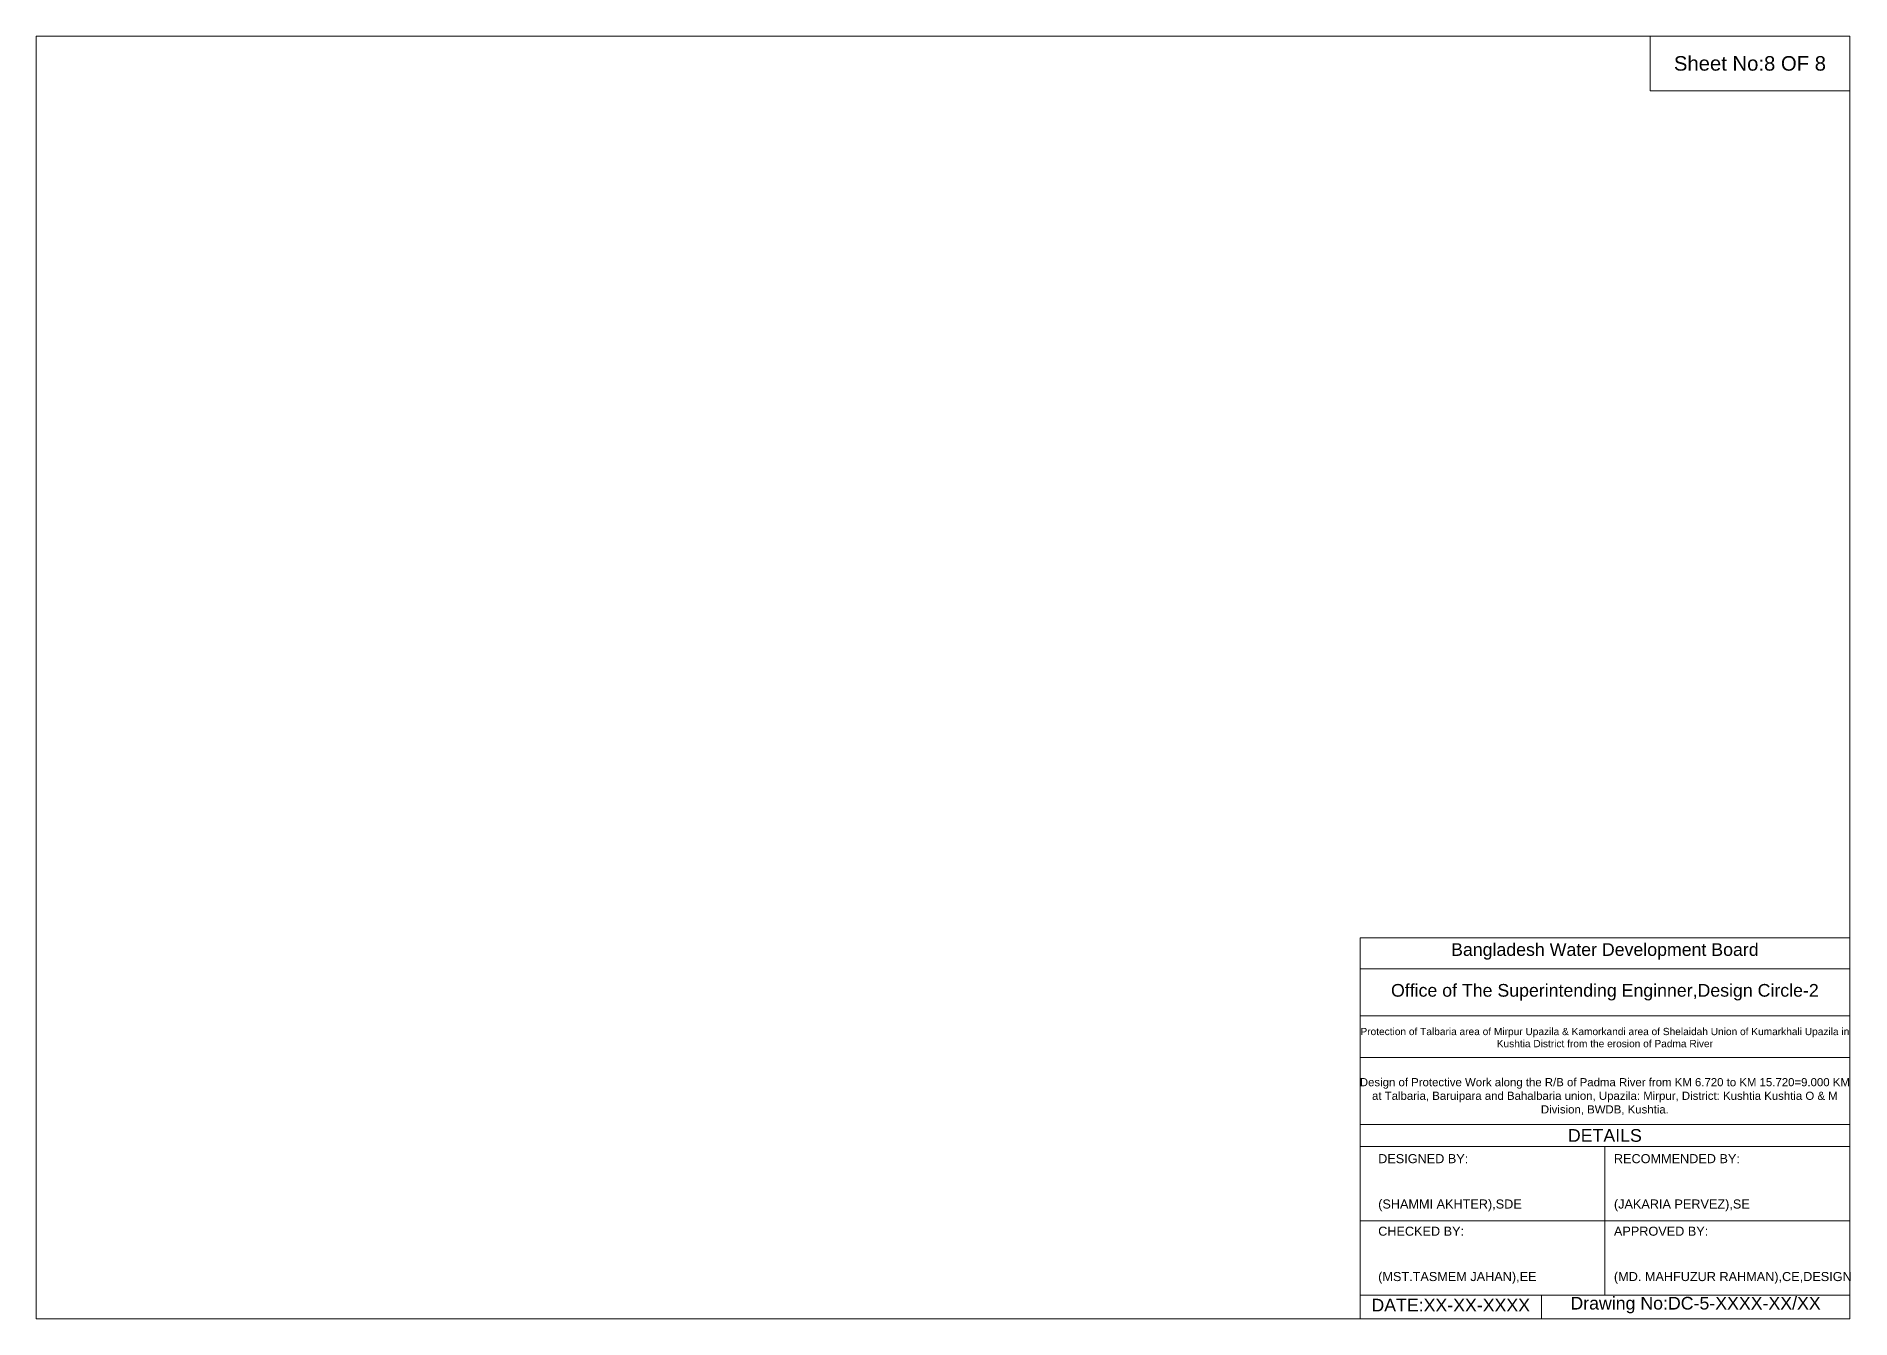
# Model space of a CAD drawing. Header units: inches. Extents: x 15 to 141071, y -30183 to 14738.
# Drawn here: x 69527.3 to 69718.7, y -9444.4 to -9309.1 of the extents above; entities that cross this region are included whole.
import ezdxf

# ---------------------------------------------------------------- set-up
doc = ezdxf.new("R2010")
doc.units = ezdxf.units.IN
doc.header["$MEASUREMENT"] = 0
doc.layers.add('Long Section Labels', color=7, linetype='Continuous', lineweight=9)
doc.styles.get("Standard").update_dxf_attribs({"font": 'arial.ttf'})

msp = doc.modelspace()

# ---------------------------------------------------------------- texts
at = {"layer": 'Long Section Labels', "attachment_point": 5}
for s, insert, char_height in [('Sheet No:8 OF 8', (69708.090426, -9311.963809), 1.53075536), ('Bangladesh Water Development Board', (69692.782872, -9405.646037), 1.33941094), ('Office of The Superintending Enginner,Design Circle-2', (69692.782872, -9409.951287), 1.33941094)]:
    msp.add_mtext(s, dxfattribs=dict(at, insert=insert, char_height=char_height))
at = {"layer": 'Long Section Labels'}
for s, insert, char_height, width, attachment_point in [('Protection of Talbaria area of Mirpur Upazila & Kamorkandi area of Shelaidah Union of Kumarkhali Upazila in Kushtia District from the erosion of Padma River', (69692.782872, -9414.734897), 0.76537768, 53.57643759, 5), ('Design of Protective Work along the R/B of Padma River from KM 6.720 to KM 15.720=9.000 KM at Talbaria, Baruipara and Bahalbaria union, Upazila: Mirpur, District: Kushtia Kushtia O & M Division, BWDB, Kushtia.', (69692.782872, -9420.953591), 0.86104989, 51.66299339, 5), ('DETAILS', (69692.782872, -9425.067496), 1.3394109, 53.57643759, 5), ('DESIGNED BY:^J^J^J(SHAMMI AKHTER),SDE', (69668.86482, -9430.042451), 0.9567221, 26.78821879, 4), ('RECOMMENDED BY:^J^J^J(JAKARIA PERVEZ),SE', (69693.739594, -9430.042451), 0.9567221, 26.78821879, 4), ('CHECKED BY:^J^J^J(MST.TASMEM JAHAN),EE', (69668.86482, -9437.696227), 0.9567221, 26.78821879, 4), ('APPROVED BY:^J^J^J(MD. MAHFUZUR RAHMAN),CE,DESIGN', (69693.739594, -9437.696227), 0.9567221, 26.78821879, 4), ('DATE:XX-XX-XXXX', (69676.518596, -9442.958199), 1.33941094, 26.78821879, 5), ('Drawing No:DC-5-XXXX-XX/XX', (69702.350093, -9442.958199), 1.33941094, 42.09577239, 5)]:
    msp.add_mtext(s, dxfattribs=dict(at, insert=insert, char_height=char_height, width=width, attachment_point=attachment_point))

# ---------------------------------------------------------------- linework, layer by layer
at = {"layer": 'Long Section Labels'}
for points in [[(69527.269949, -9309.093643), (69718.614369, -9309.093643), (69718.614369, -9444.393282), (69527.269949, -9444.393282)], [(69697.566483, -9309.093643), (69718.614369, -9309.093643), (69718.614369, -9314.833975), (69697.566483, -9314.833975)]]:
    msp.add_lwpolyline(points, close=True, dxfattribs=at)
for points in [[(69666.951375, -9444.393282), (69666.951375, -9404.210954), (69718.614369, -9404.210954)], [(69666.951375, -9407.463809), (69718.614369, -9407.463809)], [(69666.951375, -9412.438764), (69718.614369, -9412.438764)], [(69666.951375, -9416.839686), (69718.614369, -9416.839686)], [(69666.951375, -9423.919429), (69718.614369, -9423.919429)], [(69666.951375, -9426.215562), (69718.614369, -9426.215562)], [(69692.782872, -9426.215562), (69692.782872, -9441.905805)], [(69666.951375, -9434.060684), (69718.614369, -9434.060684)], [(69666.951375, -9441.905805), (69718.614369, -9441.905805)], [(69686.085817, -9441.905805), (69686.085817, -9444.393282)]]:
    msp.add_lwpolyline(points, dxfattribs=at)

msp.set_redraw_order([(e.dxf.handle, doc.entitydb.next_handle()) for e in msp.query("TEXT MTEXT ATTDEF DIMENSION ARC_DIMENSION")])  # texts and dimensions are drawn at this point

doc.saveas('drawing.dxf')
